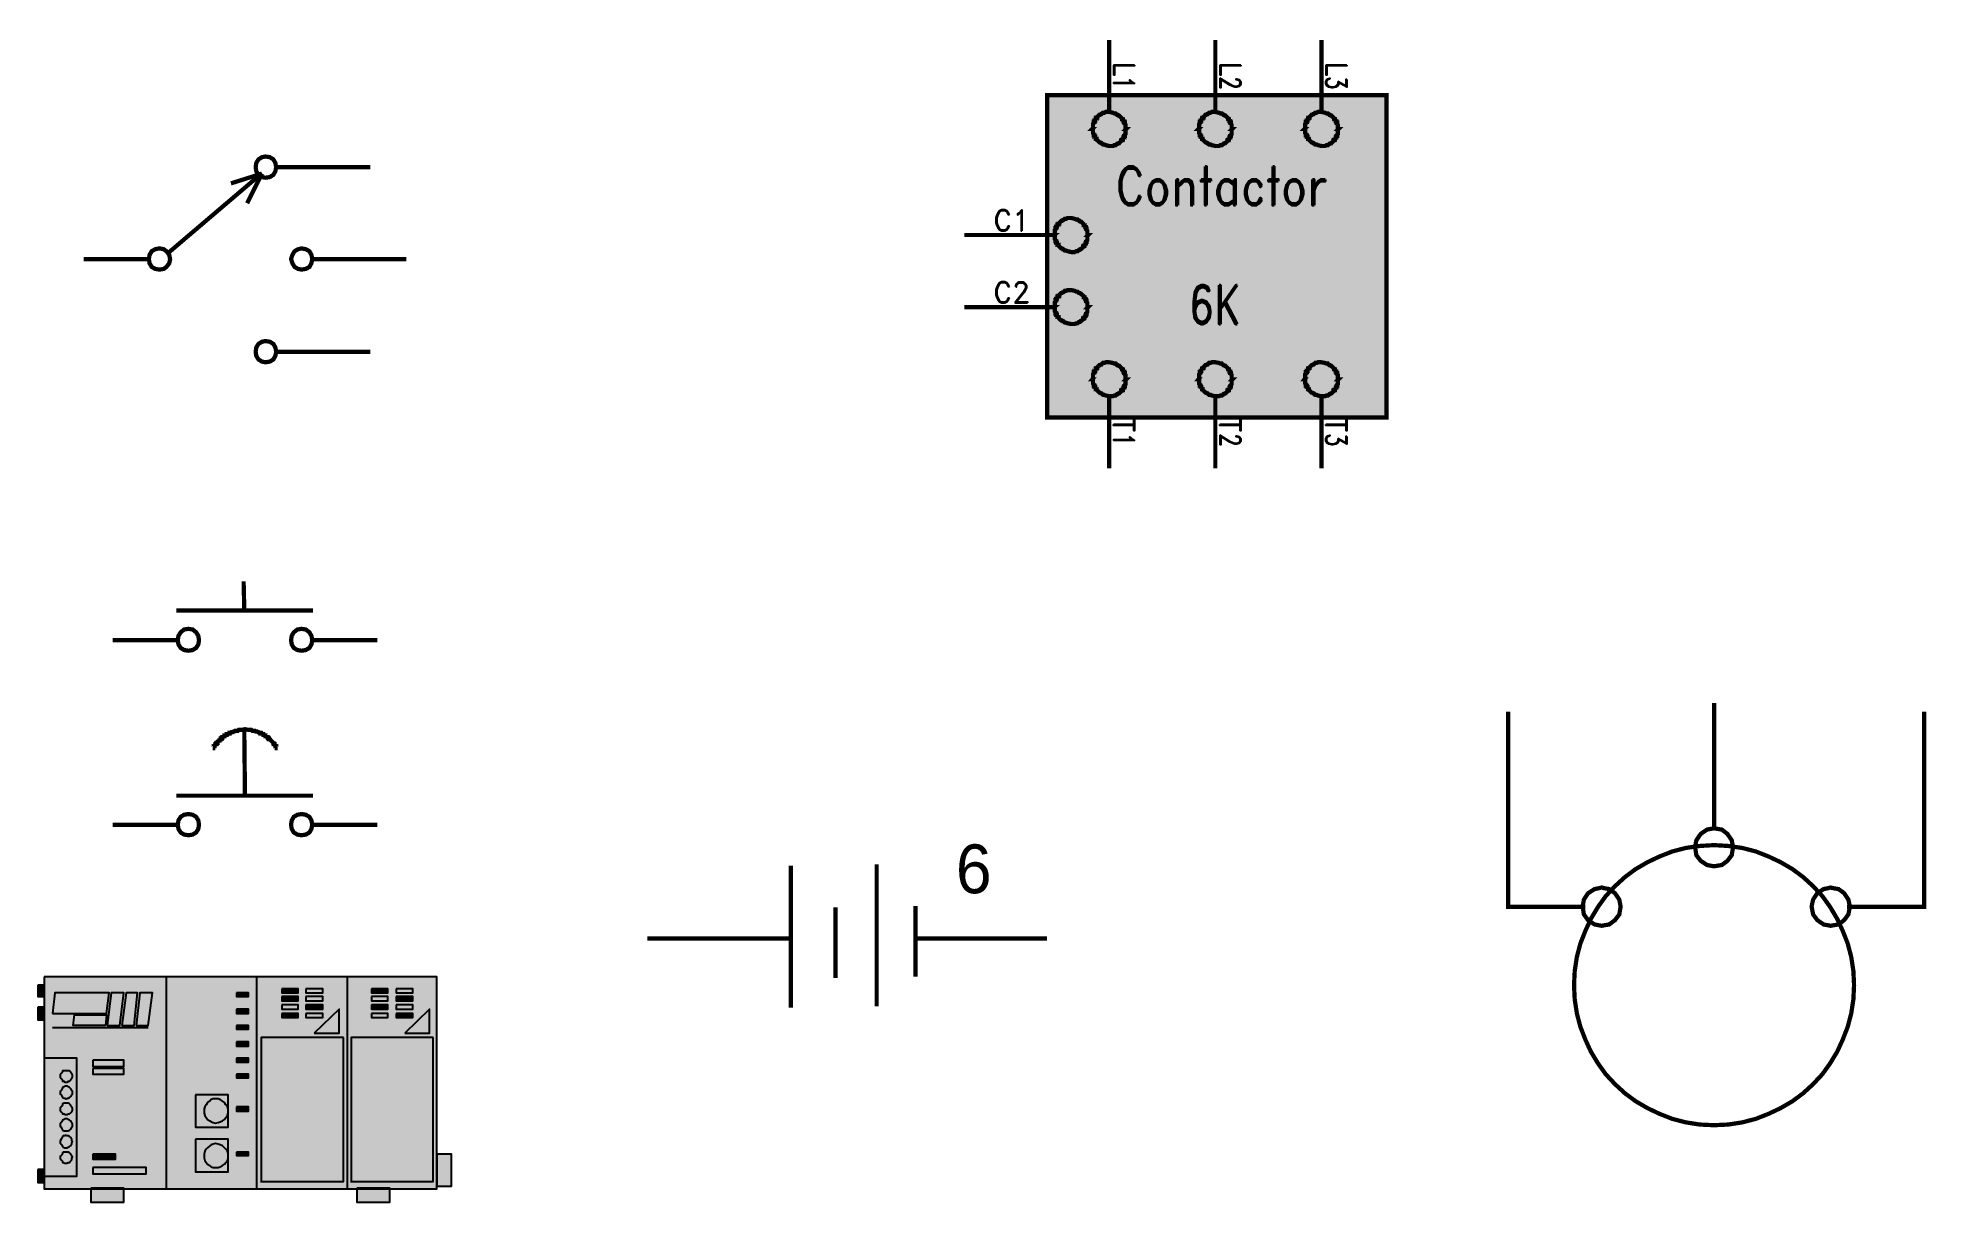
# Model space of a CAD drawing. Extents: x 0.2 to 11.5, y 0.2 to 7.2.
import ezdxf
from ezdxf.enums import TextEntityAlignment as Align

# ---------------------------------------------------------------- set-up
doc = ezdxf.new("R2010")
doc.units = 0
doc.header["$LTSCALE"] = 0.423333
doc.layers.add('FOREGROUND', color=7, linetype='CONTINUOUS')
doc.styles.add('SN0', font='ROMAND', dxfattribs={"width": 0.004233})
doc.styles.add('SN3', font='SYMATH', dxfattribs={"width": 0.004233})

msp = doc.modelspace()

# ---------------------------------------------------------------- texts
at = {"layer": 'FOREGROUND', "style": 'SN0'}
for s, p, p2 in [('L', (6.638, 7.078), (6.638, 6.994)), ('L', (7.273, 7.078), (7.273, 6.994)), ('L', (7.908, 7.078), (7.908, 6.994)), ('1', (6.638, 6.993), (6.638, 6.91)), ('2', (7.273, 6.993), (7.273, 6.91)), ('3', (7.908, 6.993), (7.908, 6.91)), ('T', (6.638, 4.949), (6.638, 4.857)), ('T', (7.273, 4.949), (7.273, 4.857)), ('T', (7.908, 4.949), (7.908, 4.857)), ('1', (6.638, 4.856), (6.638, 4.772)), ('2', (7.273, 4.856), (7.273, 4.772)), ('3', (7.908, 4.856), (7.908, 4.772))]:
    msp.add_text(s, height=0.126, rotation=269.7784, dxfattribs=at).set_placement(p, p2, align=Align.FIT)
at = {"layer": 'FOREGROUND'}
for s, height, style, p, p2 in [('Contactor', 0.2318, 'SN0', (6.651, 6.219), (7.912, 6.219)), ('C1', 0.1256, 'SN0', (5.918, 6.066), (6.138, 6.066)), ('C2', 0.1256, 'SN0', (5.918, 5.635), (6.138, 5.635)), ('6K', 0.2318, 'SN0', (7.087, 5.508), (7.4, 5.508)), ('6', 0.292, 'SN3', (5.694, 2.1), (5.908, 2.1))]:
    msp.add_text(s, height=height, dxfattribs=dict(at, style=style)).set_placement(p, p2, align=Align.FIT)

# ---------------------------------------------------------------- linework, layer by layer
at = {"layer": 'FOREGROUND', "color": 15, "linetype": 'CONTINUOUS'}
for p, q in [((0.969, 0.334), (0.969, 1.6)), ((1.511, 0.334), (1.511, 1.6)), ((2.053, 0.334), (2.053, 1.6)), ((0.859, 1.295), (0.288, 1.295))]:
    msp.add_line(p, q, dxfattribs=at)
at = {"layer": 'FOREGROUND', "linetype": 'CONTINUOUS', "const_width": 0.0254}
for points in [[(6.612, 7.209), (6.612, 6.778)], [(7.247, 7.209), (7.247, 6.778)], [(7.882, 7.209), (7.882, 6.778)], [(1.626, 6.447), (2.189, 6.447)], [(0.986, 5.939), (1.524, 6.397)], [(1.541, 6.409), (1.355, 6.35)], [(1.541, 6.409), (1.452, 6.231)], [(5.745, 6.041), (6.282, 6.041)], [(0.474, 5.897), (0.864, 5.897)], [(1.842, 5.897), (2.405, 5.897)], [(5.745, 5.609), (6.282, 5.609)], [(1.626, 5.342), (2.189, 5.342)], [(6.612, 5.076), (6.612, 4.644)], [(7.247, 5.076), (7.247, 4.644)], [(7.882, 5.076), (7.882, 4.644)], [(1.431, 3.967), (1.435, 3.802)], [(1.029, 3.793), (1.846, 3.793)], [(0.648, 3.615), (1.037, 3.615)], [(1.842, 3.615), (2.231, 3.615)], [(9, 3.188), (9, 2.019), (9.462, 2.019)], [(10.232, 3.239), (10.232, 2.477)], [(11.028, 2.019), (11.489, 2.019), (11.489, 3.188)], [(1.634, 2.968), (1.63, 2.968), (1.63, 2.972), (1.626, 2.976), (1.626, 2.98), (1.621, 2.98), (1.621, 2.985), (1.617, 2.989), (1.617, 2.993), (1.613, 2.993), (1.613, 2.997), (1.609, 2.997), (1.609, 3.001), (1.604, 3.006), (1.6, 3.01), (1.596, 3.014), (1.592, 3.018), (1.588, 3.023), (1.583, 3.023), (1.583, 3.027), (1.579, 3.027), (1.579, 3.031), (1.575, 3.031), (1.575, 3.035), (1.571, 3.035), (1.566, 3.04), (1.562, 3.04), (1.562, 3.044), (1.558, 3.044), (1.554, 3.048), (1.549, 3.048), (1.549, 3.052), (1.545, 3.052), (1.541, 3.056), (1.537, 3.056), (1.532, 3.056), (1.532, 3.061), (1.528, 3.061), (1.524, 3.061), (1.52, 3.065), (1.516, 3.065), (1.511, 3.069), (1.507, 3.069), (1.503, 3.069), (1.499, 3.073), (1.494, 3.073), (1.486, 3.073), (1.482, 3.073), (1.477, 3.078), (1.469, 3.078), (1.461, 3.078), (1.439, 3.082), (1.418, 3.078), (1.41, 3.078), (1.401, 3.078), (1.397, 3.073), (1.393, 3.073), (1.384, 3.073), (1.38, 3.073), (1.376, 3.069), (1.372, 3.069), (1.367, 3.065), (1.363, 3.065), (1.359, 3.065), (1.355, 3.061), (1.35, 3.061), (1.346, 3.061), (1.346, 3.056), (1.342, 3.056), (1.338, 3.052), (1.334, 3.052), (1.329, 3.052), (1.329, 3.048), (1.325, 3.048), (1.321, 3.044), (1.317, 3.044), (1.317, 3.04), (1.312, 3.04), (1.308, 3.035), (1.304, 3.035), (1.304, 3.031), (1.3, 3.031), (1.3, 3.027), (1.295, 3.027), (1.295, 3.023), (1.291, 3.023), (1.287, 3.018), (1.287, 3.014), (1.283, 3.014), (1.278, 3.01), (1.274, 3.006), (1.274, 3.001), (1.27, 3.001), (1.27, 2.997), (1.266, 2.997), (1.266, 2.993), (1.262, 2.993), (1.262, 2.989), (1.257, 2.985), (1.257, 2.98), (1.253, 2.98), (1.253, 2.976), (1.249, 2.972), (1.249, 2.968), (1.245, 2.968)], [(1.435, 3.073), (1.439, 2.692)], [(1.029, 2.684), (1.846, 2.684)], [(0.648, 2.51), (1.037, 2.51)], [(1.842, 2.51), (2.231, 2.51)], [(4.707, 2.265), (4.707, 1.414)], [(5.22, 2.273), (5.22, 1.422)], [(5.453, 2.024), (5.453, 1.6)], [(4.974, 2.015), (4.974, 1.592)], [(3.848, 1.829), (4.707, 1.829)], [(5.453, 1.829), (6.24, 1.829)]]:
    msp.add_lwpolyline(points, dxfattribs=at)
for points in [[(6.24, 6.879), (8.272, 6.879), (8.272, 4.949), (6.24, 4.949)], [(6.612, 6.778), (6.591, 6.778), (6.583, 6.773), (6.574, 6.773), (6.57, 6.769), (6.566, 6.765), (6.562, 6.765), (6.557, 6.761), (6.553, 6.761), (6.549, 6.756), (6.545, 6.752), (6.541, 6.748), (6.541, 6.744), (6.536, 6.744), (6.536, 6.739), (6.532, 6.739), (6.532, 6.735), (6.528, 6.731), (6.528, 6.727), (6.524, 6.727), (6.524, 6.723), (6.524, 6.718), (6.519, 6.718), (6.519, 6.714), (6.519, 6.71), (6.515, 6.706), (6.515, 6.701), (6.515, 6.697), (6.515, 6.693), (6.515, 6.689), (6.515, 6.684), (6.515, 6.68), (6.511, 6.676), (6.515, 6.676), (6.515, 6.672), (6.515, 6.668), (6.515, 6.663), (6.515, 6.659), (6.515, 6.655), (6.515, 6.651), (6.519, 6.646), (6.519, 6.642), (6.519, 6.638), (6.524, 6.638), (6.524, 6.634), (6.524, 6.629), (6.528, 6.629), (6.528, 6.625), (6.532, 6.621), (6.532, 6.617), (6.536, 6.617), (6.536, 6.612), (6.541, 6.608), (6.545, 6.604), (6.549, 6.6), (6.553, 6.596), (6.557, 6.596), (6.562, 6.591), (6.566, 6.591), (6.57, 6.587), (6.574, 6.583), (6.583, 6.583), (6.591, 6.579), (6.612, 6.574), (6.634, 6.574), (6.642, 6.579), (6.651, 6.579), (6.655, 6.583), (6.659, 6.587), (6.663, 6.587), (6.668, 6.591), (6.672, 6.591), (6.676, 6.596), (6.68, 6.6), (6.684, 6.604), (6.684, 6.608), (6.689, 6.608), (6.689, 6.612), (6.693, 6.612), (6.693, 6.617), (6.697, 6.621), (6.697, 6.625), (6.701, 6.625), (6.701, 6.629), (6.701, 6.634), (6.706, 6.634), (6.706, 6.638), (6.706, 6.642), (6.71, 6.646), (6.71, 6.651), (6.71, 6.655), (6.71, 6.659), (6.71, 6.663), (6.71, 6.668), (6.71, 6.672), (6.714, 6.676), (6.71, 6.676), (6.71, 6.68), (6.71, 6.684), (6.71, 6.689), (6.71, 6.693), (6.71, 6.697), (6.71, 6.701), (6.706, 6.706), (6.706, 6.71), (6.706, 6.714), (6.701, 6.714), (6.701, 6.718), (6.701, 6.723), (6.697, 6.723), (6.697, 6.727), (6.693, 6.731), (6.693, 6.735), (6.689, 6.735), (6.689, 6.739), (6.684, 6.744), (6.68, 6.748), (6.676, 6.752), (6.672, 6.756), (6.668, 6.756), (6.663, 6.761), (6.659, 6.761), (6.655, 6.765), (6.651, 6.769), (6.642, 6.769), (6.634, 6.773)], [(7.247, 6.778), (7.226, 6.778), (7.218, 6.773), (7.209, 6.773), (7.205, 6.769), (7.201, 6.765), (7.197, 6.765), (7.192, 6.761), (7.188, 6.761), (7.184, 6.756), (7.18, 6.752), (7.176, 6.748), (7.176, 6.744), (7.171, 6.744), (7.171, 6.739), (7.167, 6.739), (7.167, 6.735), (7.163, 6.731), (7.163, 6.727), (7.159, 6.727), (7.159, 6.723), (7.159, 6.718), (7.154, 6.718), (7.154, 6.714), (7.154, 6.71), (7.15, 6.706), (7.15, 6.701), (7.15, 6.697), (7.15, 6.693), (7.15, 6.689), (7.15, 6.684), (7.15, 6.68), (7.146, 6.676), (7.15, 6.676), (7.15, 6.672), (7.15, 6.668), (7.15, 6.663), (7.15, 6.659), (7.15, 6.655), (7.15, 6.651), (7.154, 6.646), (7.154, 6.642), (7.154, 6.638), (7.159, 6.638), (7.159, 6.634), (7.159, 6.629), (7.163, 6.629), (7.163, 6.625), (7.167, 6.621), (7.167, 6.617), (7.171, 6.617), (7.171, 6.612), (7.176, 6.608), (7.18, 6.604), (7.184, 6.6), (7.188, 6.596), (7.192, 6.596), (7.197, 6.591), (7.201, 6.591), (7.205, 6.587), (7.209, 6.583), (7.218, 6.583), (7.226, 6.579), (7.247, 6.574), (7.269, 6.574), (7.277, 6.579), (7.286, 6.579), (7.29, 6.583), (7.294, 6.587), (7.298, 6.587), (7.303, 6.591), (7.307, 6.591), (7.311, 6.596), (7.315, 6.6), (7.319, 6.604), (7.319, 6.608), (7.324, 6.608), (7.324, 6.612), (7.328, 6.612), (7.328, 6.617), (7.332, 6.621), (7.332, 6.625), (7.336, 6.625), (7.336, 6.629), (7.336, 6.634), (7.341, 6.634), (7.341, 6.638), (7.341, 6.642), (7.345, 6.646), (7.345, 6.651), (7.345, 6.655), (7.345, 6.659), (7.345, 6.663), (7.345, 6.668), (7.345, 6.672), (7.349, 6.676), (7.345, 6.676), (7.345, 6.68), (7.345, 6.684), (7.345, 6.689), (7.345, 6.693), (7.345, 6.697), (7.345, 6.701), (7.341, 6.706), (7.341, 6.71), (7.341, 6.714), (7.336, 6.714), (7.336, 6.718), (7.336, 6.723), (7.332, 6.723), (7.332, 6.727), (7.328, 6.731), (7.328, 6.735), (7.324, 6.735), (7.324, 6.739), (7.319, 6.744), (7.315, 6.748), (7.311, 6.752), (7.307, 6.756), (7.303, 6.756), (7.298, 6.761), (7.294, 6.761), (7.29, 6.765), (7.286, 6.769), (7.277, 6.769), (7.269, 6.773)], [(7.882, 6.778), (7.861, 6.778), (7.853, 6.773), (7.844, 6.773), (7.84, 6.769), (7.836, 6.765), (7.832, 6.765), (7.827, 6.761), (7.823, 6.761), (7.819, 6.756), (7.815, 6.752), (7.811, 6.748), (7.811, 6.744), (7.806, 6.744), (7.806, 6.739), (7.802, 6.739), (7.802, 6.735), (7.798, 6.731), (7.798, 6.727), (7.794, 6.727), (7.794, 6.723), (7.794, 6.718), (7.789, 6.718), (7.789, 6.714), (7.789, 6.71), (7.785, 6.706), (7.785, 6.701), (7.785, 6.697), (7.785, 6.693), (7.785, 6.689), (7.785, 6.684), (7.785, 6.68), (7.781, 6.676), (7.785, 6.676), (7.785, 6.672), (7.785, 6.668), (7.785, 6.663), (7.785, 6.659), (7.785, 6.655), (7.785, 6.651), (7.789, 6.646), (7.789, 6.642), (7.789, 6.638), (7.794, 6.638), (7.794, 6.634), (7.794, 6.629), (7.798, 6.629), (7.798, 6.625), (7.802, 6.621), (7.802, 6.617), (7.806, 6.617), (7.806, 6.612), (7.811, 6.608), (7.815, 6.604), (7.819, 6.6), (7.823, 6.596), (7.827, 6.596), (7.832, 6.591), (7.836, 6.591), (7.84, 6.587), (7.844, 6.583), (7.853, 6.583), (7.861, 6.579), (7.882, 6.574), (7.904, 6.574), (7.912, 6.579), (7.921, 6.579), (7.925, 6.583), (7.929, 6.587), (7.933, 6.587), (7.938, 6.591), (7.942, 6.591), (7.946, 6.596), (7.95, 6.6), (7.954, 6.604), (7.954, 6.608), (7.959, 6.608), (7.959, 6.612), (7.963, 6.612), (7.963, 6.617), (7.967, 6.621), (7.967, 6.625), (7.971, 6.625), (7.971, 6.629), (7.971, 6.634), (7.976, 6.634), (7.976, 6.638), (7.976, 6.642), (7.98, 6.646), (7.98, 6.651), (7.98, 6.655), (7.98, 6.659), (7.98, 6.663), (7.98, 6.668), (7.98, 6.672), (7.984, 6.676), (7.98, 6.676), (7.98, 6.68), (7.98, 6.684), (7.98, 6.689), (7.98, 6.693), (7.98, 6.697), (7.98, 6.701), (7.976, 6.706), (7.976, 6.71), (7.976, 6.714), (7.971, 6.714), (7.971, 6.718), (7.971, 6.723), (7.967, 6.723), (7.967, 6.727), (7.963, 6.731), (7.963, 6.735), (7.959, 6.735), (7.959, 6.739), (7.954, 6.744), (7.95, 6.748), (7.946, 6.752), (7.942, 6.756), (7.938, 6.756), (7.933, 6.761), (7.929, 6.761), (7.925, 6.765), (7.921, 6.769), (7.912, 6.769), (7.904, 6.773)], [(1.626, 6.447), (1.621, 6.422), (1.609, 6.401), (1.588, 6.388), (1.562, 6.384), (1.541, 6.388), (1.52, 6.401), (1.507, 6.422), (1.503, 6.447), (1.507, 6.473), (1.52, 6.494), (1.541, 6.507), (1.562, 6.511), (1.588, 6.507), (1.609, 6.494), (1.621, 6.473)], [(6.384, 6.143), (6.363, 6.143), (6.354, 6.138), (6.346, 6.138), (6.342, 6.134), (6.337, 6.13), (6.333, 6.13), (6.329, 6.126), (6.325, 6.126), (6.32, 6.121), (6.316, 6.117), (6.312, 6.113), (6.312, 6.109), (6.308, 6.109), (6.308, 6.104), (6.303, 6.104), (6.303, 6.1), (6.299, 6.096), (6.299, 6.092), (6.295, 6.092), (6.295, 6.088), (6.295, 6.083), (6.291, 6.083), (6.291, 6.079), (6.291, 6.075), (6.287, 6.071), (6.287, 6.066), (6.287, 6.062), (6.287, 6.058), (6.287, 6.054), (6.287, 6.049), (6.287, 6.045), (6.282, 6.041), (6.287, 6.041), (6.287, 6.037), (6.287, 6.033), (6.287, 6.028), (6.287, 6.024), (6.287, 6.02), (6.287, 6.016), (6.291, 6.011), (6.291, 6.007), (6.291, 6.003), (6.295, 6.003), (6.295, 5.999), (6.295, 5.994), (6.299, 5.994), (6.299, 5.99), (6.303, 5.986), (6.303, 5.982), (6.308, 5.982), (6.308, 5.977), (6.312, 5.973), (6.316, 5.969), (6.32, 5.965), (6.325, 5.961), (6.329, 5.961), (6.333, 5.956), (6.337, 5.956), (6.342, 5.952), (6.346, 5.948), (6.354, 5.948), (6.363, 5.944), (6.384, 5.939), (6.405, 5.939), (6.414, 5.944), (6.422, 5.944), (6.426, 5.948), (6.43, 5.952), (6.435, 5.952), (6.439, 5.956), (6.443, 5.956), (6.447, 5.961), (6.452, 5.965), (6.456, 5.969), (6.456, 5.973), (6.46, 5.973), (6.46, 5.977), (6.464, 5.977), (6.464, 5.982), (6.469, 5.986), (6.469, 5.99), (6.473, 5.99), (6.473, 5.994), (6.473, 5.999), (6.477, 5.999), (6.477, 6.003), (6.477, 6.007), (6.481, 6.011), (6.481, 6.016), (6.481, 6.02), (6.481, 6.024), (6.481, 6.028), (6.481, 6.033), (6.481, 6.037), (6.485, 6.041), (6.481, 6.041), (6.481, 6.045), (6.481, 6.049), (6.481, 6.054), (6.481, 6.058), (6.481, 6.062), (6.481, 6.066), (6.477, 6.071), (6.477, 6.075), (6.477, 6.079), (6.473, 6.079), (6.473, 6.083), (6.473, 6.088), (6.469, 6.088), (6.469, 6.092), (6.464, 6.096), (6.464, 6.1), (6.46, 6.1), (6.46, 6.104), (6.456, 6.109), (6.452, 6.113), (6.447, 6.117), (6.443, 6.121), (6.439, 6.121), (6.435, 6.126), (6.43, 6.126), (6.426, 6.13), (6.422, 6.134), (6.414, 6.134), (6.405, 6.138)], [(0.991, 5.897), (0.986, 5.872), (0.969, 5.85), (0.953, 5.838), (0.927, 5.834), (0.902, 5.838), (0.881, 5.85), (0.868, 5.872), (0.864, 5.897), (0.868, 5.922), (0.881, 5.944), (0.902, 5.956), (0.927, 5.961), (0.953, 5.956), (0.969, 5.944), (0.986, 5.922)], [(1.842, 5.897), (1.837, 5.872), (1.825, 5.85), (1.803, 5.838), (1.778, 5.834), (1.757, 5.838), (1.736, 5.85), (1.723, 5.872), (1.715, 5.897), (1.723, 5.922), (1.736, 5.944), (1.757, 5.956), (1.778, 5.961), (1.803, 5.956), (1.825, 5.944), (1.837, 5.922)], [(6.384, 5.711), (6.363, 5.711), (6.354, 5.707), (6.346, 5.707), (6.342, 5.702), (6.337, 5.698), (6.333, 5.698), (6.329, 5.694), (6.325, 5.694), (6.32, 5.69), (6.316, 5.685), (6.312, 5.681), (6.312, 5.677), (6.308, 5.677), (6.308, 5.673), (6.303, 5.673), (6.303, 5.668), (6.299, 5.664), (6.299, 5.66), (6.295, 5.66), (6.295, 5.656), (6.295, 5.652), (6.291, 5.652), (6.291, 5.647), (6.291, 5.643), (6.287, 5.639), (6.287, 5.635), (6.287, 5.63), (6.287, 5.626), (6.287, 5.622), (6.287, 5.618), (6.287, 5.613), (6.282, 5.609), (6.287, 5.609), (6.287, 5.605), (6.287, 5.601), (6.287, 5.596), (6.287, 5.592), (6.287, 5.588), (6.287, 5.584), (6.291, 5.58), (6.291, 5.575), (6.291, 5.571), (6.295, 5.571), (6.295, 5.567), (6.295, 5.563), (6.299, 5.563), (6.299, 5.558), (6.303, 5.554), (6.303, 5.55), (6.308, 5.55), (6.308, 5.546), (6.312, 5.541), (6.316, 5.537), (6.32, 5.533), (6.325, 5.529), (6.329, 5.529), (6.333, 5.525), (6.337, 5.525), (6.342, 5.52), (6.346, 5.516), (6.354, 5.516), (6.363, 5.512), (6.384, 5.508), (6.405, 5.508), (6.414, 5.512), (6.422, 5.512), (6.426, 5.516), (6.43, 5.52), (6.435, 5.52), (6.439, 5.525), (6.443, 5.525), (6.447, 5.529), (6.452, 5.533), (6.456, 5.537), (6.456, 5.541), (6.46, 5.541), (6.46, 5.546), (6.464, 5.546), (6.464, 5.55), (6.469, 5.554), (6.469, 5.558), (6.473, 5.558), (6.473, 5.563), (6.473, 5.567), (6.477, 5.567), (6.477, 5.571), (6.477, 5.575), (6.481, 5.58), (6.481, 5.584), (6.481, 5.588), (6.481, 5.592), (6.481, 5.596), (6.481, 5.601), (6.481, 5.605), (6.485, 5.609), (6.481, 5.609), (6.481, 5.613), (6.481, 5.618), (6.481, 5.622), (6.481, 5.626), (6.481, 5.63), (6.481, 5.635), (6.477, 5.639), (6.477, 5.643), (6.477, 5.647), (6.473, 5.647), (6.473, 5.652), (6.473, 5.656), (6.469, 5.656), (6.469, 5.66), (6.464, 5.664), (6.464, 5.668), (6.46, 5.668), (6.46, 5.673), (6.456, 5.677), (6.452, 5.681), (6.447, 5.685), (6.443, 5.69), (6.439, 5.69), (6.435, 5.694), (6.43, 5.694), (6.426, 5.698), (6.422, 5.702), (6.414, 5.702), (6.405, 5.707)], [(1.626, 5.342), (1.621, 5.317), (1.609, 5.296), (1.588, 5.283), (1.562, 5.279), (1.541, 5.283), (1.52, 5.296), (1.507, 5.317), (1.503, 5.342), (1.507, 5.368), (1.52, 5.389), (1.541, 5.402), (1.562, 5.406), (1.588, 5.402), (1.609, 5.389), (1.621, 5.368)], [(6.612, 5.279), (6.591, 5.279), (6.583, 5.275), (6.574, 5.275), (6.57, 5.271), (6.566, 5.266), (6.562, 5.266), (6.557, 5.262), (6.553, 5.262), (6.549, 5.258), (6.545, 5.254), (6.541, 5.249), (6.541, 5.245), (6.536, 5.245), (6.536, 5.241), (6.532, 5.241), (6.532, 5.237), (6.528, 5.232), (6.528, 5.228), (6.524, 5.228), (6.524, 5.224), (6.524, 5.22), (6.519, 5.22), (6.519, 5.215), (6.519, 5.211), (6.515, 5.207), (6.515, 5.203), (6.515, 5.199), (6.515, 5.194), (6.515, 5.19), (6.515, 5.186), (6.515, 5.182), (6.511, 5.177), (6.515, 5.177), (6.515, 5.173), (6.515, 5.169), (6.515, 5.165), (6.515, 5.16), (6.515, 5.156), (6.515, 5.152), (6.519, 5.148), (6.519, 5.144), (6.519, 5.139), (6.524, 5.139), (6.524, 5.135), (6.524, 5.131), (6.528, 5.131), (6.528, 5.127), (6.532, 5.122), (6.532, 5.118), (6.536, 5.118), (6.536, 5.114), (6.541, 5.11), (6.545, 5.105), (6.549, 5.101), (6.553, 5.097), (6.557, 5.097), (6.562, 5.093), (6.566, 5.093), (6.57, 5.088), (6.574, 5.084), (6.583, 5.084), (6.591, 5.08), (6.612, 5.076), (6.634, 5.076), (6.642, 5.08), (6.651, 5.08), (6.655, 5.084), (6.659, 5.088), (6.663, 5.088), (6.668, 5.093), (6.672, 5.093), (6.676, 5.097), (6.68, 5.101), (6.684, 5.105), (6.684, 5.11), (6.689, 5.11), (6.689, 5.114), (6.693, 5.114), (6.693, 5.118), (6.697, 5.122), (6.697, 5.127), (6.701, 5.127), (6.701, 5.131), (6.701, 5.135), (6.706, 5.135), (6.706, 5.139), (6.706, 5.144), (6.71, 5.148), (6.71, 5.152), (6.71, 5.156), (6.71, 5.16), (6.71, 5.165), (6.71, 5.169), (6.71, 5.173), (6.714, 5.177), (6.71, 5.177), (6.71, 5.182), (6.71, 5.186), (6.71, 5.19), (6.71, 5.194), (6.71, 5.199), (6.71, 5.203), (6.706, 5.207), (6.706, 5.211), (6.706, 5.215), (6.701, 5.215), (6.701, 5.22), (6.701, 5.224), (6.697, 5.224), (6.697, 5.228), (6.693, 5.232), (6.693, 5.237), (6.689, 5.237), (6.689, 5.241), (6.684, 5.245), (6.68, 5.249), (6.676, 5.254), (6.672, 5.258), (6.668, 5.258), (6.663, 5.262), (6.659, 5.262), (6.655, 5.266), (6.651, 5.271), (6.642, 5.271), (6.634, 5.275)], [(7.247, 5.279), (7.226, 5.279), (7.218, 5.275), (7.209, 5.275), (7.205, 5.271), (7.201, 5.266), (7.197, 5.266), (7.192, 5.262), (7.188, 5.262), (7.184, 5.258), (7.18, 5.254), (7.176, 5.249), (7.176, 5.245), (7.171, 5.245), (7.171, 5.241), (7.167, 5.241), (7.167, 5.237), (7.163, 5.232), (7.163, 5.228), (7.159, 5.228), (7.159, 5.224), (7.159, 5.22), (7.154, 5.22), (7.154, 5.215), (7.154, 5.211), (7.15, 5.207), (7.15, 5.203), (7.15, 5.199), (7.15, 5.194), (7.15, 5.19), (7.15, 5.186), (7.15, 5.182), (7.146, 5.177), (7.15, 5.177), (7.15, 5.173), (7.15, 5.169), (7.15, 5.165), (7.15, 5.16), (7.15, 5.156), (7.15, 5.152), (7.154, 5.148), (7.154, 5.144), (7.154, 5.139), (7.159, 5.139), (7.159, 5.135), (7.159, 5.131), (7.163, 5.131), (7.163, 5.127), (7.167, 5.122), (7.167, 5.118), (7.171, 5.118), (7.171, 5.114), (7.176, 5.11), (7.18, 5.105), (7.184, 5.101), (7.188, 5.097), (7.192, 5.097), (7.197, 5.093), (7.201, 5.093), (7.205, 5.088), (7.209, 5.084), (7.218, 5.084), (7.226, 5.08), (7.247, 5.076), (7.269, 5.076), (7.277, 5.08), (7.286, 5.08), (7.29, 5.084), (7.294, 5.088), (7.298, 5.088), (7.303, 5.093), (7.307, 5.093), (7.311, 5.097), (7.315, 5.101), (7.319, 5.105), (7.319, 5.11), (7.324, 5.11), (7.324, 5.114), (7.328, 5.114), (7.328, 5.118), (7.332, 5.122), (7.332, 5.127), (7.336, 5.127), (7.336, 5.131), (7.336, 5.135), (7.341, 5.135), (7.341, 5.139), (7.341, 5.144), (7.345, 5.148), (7.345, 5.152), (7.345, 5.156), (7.345, 5.16), (7.345, 5.165), (7.345, 5.169), (7.345, 5.173), (7.349, 5.177), (7.345, 5.177), (7.345, 5.182), (7.345, 5.186), (7.345, 5.19), (7.345, 5.194), (7.345, 5.199), (7.345, 5.203), (7.341, 5.207), (7.341, 5.211), (7.341, 5.215), (7.336, 5.215), (7.336, 5.22), (7.336, 5.224), (7.332, 5.224), (7.332, 5.228), (7.328, 5.232), (7.328, 5.237), (7.324, 5.237), (7.324, 5.241), (7.319, 5.245), (7.315, 5.249), (7.311, 5.254), (7.307, 5.258), (7.303, 5.258), (7.298, 5.262), (7.294, 5.262), (7.29, 5.266), (7.286, 5.271), (7.277, 5.271), (7.269, 5.275)], [(7.882, 5.279), (7.861, 5.279), (7.853, 5.275), (7.844, 5.275), (7.84, 5.271), (7.836, 5.266), (7.832, 5.266), (7.827, 5.262), (7.823, 5.262), (7.819, 5.258), (7.815, 5.254), (7.811, 5.249), (7.811, 5.245), (7.806, 5.245), (7.806, 5.241), (7.802, 5.241), (7.802, 5.237), (7.798, 5.232), (7.798, 5.228), (7.794, 5.228), (7.794, 5.224), (7.794, 5.22), (7.789, 5.22), (7.789, 5.215), (7.789, 5.211), (7.785, 5.207), (7.785, 5.203), (7.785, 5.199), (7.785, 5.194), (7.785, 5.19), (7.785, 5.186), (7.785, 5.182), (7.781, 5.177), (7.785, 5.177), (7.785, 5.173), (7.785, 5.169), (7.785, 5.165), (7.785, 5.16), (7.785, 5.156), (7.785, 5.152), (7.789, 5.148), (7.789, 5.144), (7.789, 5.139), (7.794, 5.139), (7.794, 5.135), (7.794, 5.131), (7.798, 5.131), (7.798, 5.127), (7.802, 5.122), (7.802, 5.118), (7.806, 5.118), (7.806, 5.114), (7.811, 5.11), (7.815, 5.105), (7.819, 5.101), (7.823, 5.097), (7.827, 5.097), (7.832, 5.093), (7.836, 5.093), (7.84, 5.088), (7.844, 5.084), (7.853, 5.084), (7.861, 5.08), (7.882, 5.076), (7.904, 5.076), (7.912, 5.08), (7.921, 5.08), (7.925, 5.084), (7.929, 5.088), (7.933, 5.088), (7.938, 5.093), (7.942, 5.093), (7.946, 5.097), (7.95, 5.101), (7.954, 5.105), (7.954, 5.11), (7.959, 5.11), (7.959, 5.114), (7.963, 5.114), (7.963, 5.118), (7.967, 5.122), (7.967, 5.127), (7.971, 5.127), (7.971, 5.131), (7.971, 5.135), (7.976, 5.135), (7.976, 5.139), (7.976, 5.144), (7.98, 5.148), (7.98, 5.152), (7.98, 5.156), (7.98, 5.16), (7.98, 5.165), (7.98, 5.169), (7.98, 5.173), (7.984, 5.177), (7.98, 5.177), (7.98, 5.182), (7.98, 5.186), (7.98, 5.19), (7.98, 5.194), (7.98, 5.199), (7.98, 5.203), (7.976, 5.207), (7.976, 5.211), (7.976, 5.215), (7.971, 5.215), (7.971, 5.22), (7.971, 5.224), (7.967, 5.224), (7.967, 5.228), (7.963, 5.232), (7.963, 5.237), (7.959, 5.237), (7.959, 5.241), (7.954, 5.245), (7.95, 5.249), (7.946, 5.254), (7.942, 5.258), (7.938, 5.258), (7.933, 5.262), (7.929, 5.262), (7.925, 5.266), (7.921, 5.271), (7.912, 5.271), (7.904, 5.275)], [(1.164, 3.615), (1.16, 3.59), (1.147, 3.569), (1.126, 3.556), (1.101, 3.552), (1.075, 3.556), (1.054, 3.569), (1.041, 3.59), (1.037, 3.615), (1.041, 3.641), (1.054, 3.662), (1.075, 3.679), (1.101, 3.683), (1.126, 3.679), (1.147, 3.662), (1.16, 3.641)], [(1.842, 3.615), (1.837, 3.59), (1.825, 3.569), (1.803, 3.556), (1.778, 3.552), (1.753, 3.556), (1.731, 3.569), (1.719, 3.59), (1.715, 3.615), (1.719, 3.641), (1.731, 3.662), (1.753, 3.679), (1.778, 3.683), (1.803, 3.679), (1.825, 3.662), (1.837, 3.641)], [(1.164, 2.51), (1.16, 2.485), (1.147, 2.464), (1.126, 2.451), (1.101, 2.447), (1.075, 2.451), (1.054, 2.464), (1.041, 2.485), (1.037, 2.51), (1.041, 2.536), (1.054, 2.557), (1.075, 2.57), (1.101, 2.574), (1.126, 2.57), (1.147, 2.557), (1.16, 2.536)], [(1.842, 2.51), (1.837, 2.485), (1.825, 2.464), (1.803, 2.451), (1.778, 2.447), (1.753, 2.451), (1.731, 2.464), (1.719, 2.485), (1.715, 2.51), (1.719, 2.536), (1.731, 2.557), (1.753, 2.57), (1.778, 2.574), (1.803, 2.57), (1.825, 2.557), (1.837, 2.536)], [(10.346, 2.375), (10.342, 2.354), (10.338, 2.328), (10.312, 2.294), (10.279, 2.269), (10.253, 2.265), (10.232, 2.261), (10.211, 2.265), (10.19, 2.269), (10.152, 2.294), (10.126, 2.328), (10.122, 2.354), (10.118, 2.375), (10.122, 2.396), (10.126, 2.417), (10.152, 2.455), (10.19, 2.481), (10.211, 2.485), (10.232, 2.489), (10.253, 2.485), (10.279, 2.481), (10.312, 2.455), (10.338, 2.417), (10.342, 2.396)], [(11.07, 1.549), (11.066, 1.465), (11.053, 1.38), (11.032, 1.3), (11.002, 1.223), (10.969, 1.151), (10.926, 1.08), (10.88, 1.016), (10.825, 0.957), (10.765, 0.902), (10.702, 0.855), (10.63, 0.813), (10.558, 0.779), (10.482, 0.749), (10.401, 0.728), (10.317, 0.715), (10.232, 0.711), (10.147, 0.715), (10.063, 0.728), (9.982, 0.749), (9.906, 0.779), (9.834, 0.813), (9.762, 0.855), (9.699, 0.902), (9.639, 0.957), (9.584, 1.016), (9.538, 1.08), (9.495, 1.151), (9.462, 1.223), (9.432, 1.3), (9.411, 1.38), (9.398, 1.465), (9.394, 1.549), (9.398, 1.634), (9.411, 1.719), (9.432, 1.799), (9.462, 1.875), (9.495, 1.947), (9.538, 2.019), (9.584, 2.083), (9.639, 2.142), (9.699, 2.197), (9.762, 2.244), (9.834, 2.286), (9.906, 2.32), (9.982, 2.35), (10.063, 2.371), (10.147, 2.383), (10.232, 2.388), (10.317, 2.383), (10.401, 2.371), (10.482, 2.35), (10.558, 2.32), (10.63, 2.286), (10.702, 2.244), (10.765, 2.197), (10.825, 2.142), (10.88, 2.083), (10.926, 2.019), (10.969, 1.947), (11.002, 1.875), (11.032, 1.799), (11.053, 1.719), (11.066, 1.634)], [(9.673, 2.019), (9.669, 1.998), (9.665, 1.973), (9.639, 1.939), (9.605, 1.913), (9.58, 1.909), (9.559, 1.905), (9.538, 1.909), (9.517, 1.913), (9.478, 1.939), (9.453, 1.973), (9.449, 1.998), (9.445, 2.019), (9.449, 2.04), (9.453, 2.062), (9.478, 2.1), (9.517, 2.125), (9.538, 2.129), (9.559, 2.134), (9.58, 2.129), (9.605, 2.125), (9.639, 2.1), (9.665, 2.062), (9.669, 2.04)], [(11.045, 2.019), (11.041, 1.998), (11.036, 1.973), (11.011, 1.939), (10.977, 1.913), (10.952, 1.909), (10.93, 1.905), (10.909, 1.909), (10.888, 1.913), (10.85, 1.939), (10.825, 1.973), (10.82, 1.998), (10.816, 2.019), (10.82, 2.04), (10.825, 2.062), (10.85, 2.1), (10.888, 2.125), (10.909, 2.129), (10.93, 2.134), (10.952, 2.129), (10.977, 2.125), (11.011, 2.1), (11.036, 2.062), (11.041, 2.04)]]:
    msp.add_lwpolyline(points, close=True, dxfattribs=at)
at = {"layer": 'FOREGROUND', "color": 7, "linetype": 'CONTINUOUS'}
for points in [[(6.24, 6.879), (6.24, 4.949), (8.272, 4.949), (8.272, 6.879)], [(6.612, 6.778), (6.591, 6.778), (6.583, 6.773), (6.574, 6.773), (6.57, 6.769), (6.566, 6.765), (6.562, 6.765), (6.557, 6.761), (6.553, 6.761), (6.549, 6.756), (6.545, 6.752), (6.541, 6.748), (6.541, 6.744), (6.536, 6.744), (6.536, 6.739), (6.532, 6.739), (6.532, 6.735), (6.528, 6.731), (6.528, 6.727), (6.524, 6.727), (6.524, 6.723), (6.524, 6.718), (6.519, 6.718), (6.519, 6.714), (6.519, 6.71), (6.515, 6.706), (6.515, 6.701), (6.515, 6.697), (6.515, 6.693), (6.515, 6.689), (6.515, 6.684), (6.515, 6.68), (6.511, 6.676), (6.515, 6.676), (6.515, 6.672), (6.515, 6.668), (6.515, 6.663), (6.515, 6.659), (6.515, 6.655), (6.515, 6.651), (6.519, 6.646), (6.519, 6.642), (6.519, 6.638), (6.524, 6.638), (6.524, 6.634), (6.524, 6.629), (6.528, 6.629), (6.528, 6.625), (6.532, 6.621), (6.532, 6.617), (6.536, 6.617), (6.536, 6.612), (6.541, 6.608), (6.545, 6.604), (6.549, 6.6), (6.553, 6.596), (6.557, 6.596), (6.562, 6.591), (6.566, 6.591), (6.57, 6.587), (6.574, 6.583), (6.583, 6.583), (6.591, 6.579), (6.612, 6.574), (6.634, 6.574), (6.642, 6.579), (6.651, 6.579), (6.655, 6.583), (6.659, 6.587), (6.663, 6.587), (6.668, 6.591), (6.672, 6.591), (6.676, 6.596), (6.68, 6.6), (6.684, 6.604), (6.684, 6.608), (6.689, 6.608), (6.689, 6.612), (6.693, 6.612), (6.693, 6.617), (6.697, 6.621), (6.697, 6.625), (6.701, 6.625), (6.701, 6.629), (6.701, 6.634), (6.706, 6.634), (6.706, 6.638), (6.706, 6.642), (6.71, 6.646), (6.71, 6.651), (6.71, 6.655), (6.71, 6.659), (6.71, 6.663), (6.71, 6.668), (6.71, 6.672), (6.714, 6.676), (6.71, 6.676), (6.71, 6.68), (6.71, 6.684), (6.71, 6.689), (6.71, 6.693), (6.71, 6.697), (6.71, 6.701), (6.706, 6.706), (6.706, 6.71), (6.706, 6.714), (6.701, 6.714), (6.701, 6.718), (6.701, 6.723), (6.697, 6.723), (6.697, 6.727), (6.693, 6.731), (6.693, 6.735), (6.689, 6.735), (6.689, 6.739), (6.684, 6.744), (6.68, 6.748), (6.676, 6.752), (6.672, 6.756), (6.668, 6.756), (6.663, 6.761), (6.659, 6.761), (6.655, 6.765), (6.651, 6.769), (6.642, 6.769), (6.634, 6.773)], [(7.247, 6.778), (7.226, 6.778), (7.218, 6.773), (7.209, 6.773), (7.205, 6.769), (7.201, 6.765), (7.197, 6.765), (7.192, 6.761), (7.188, 6.761), (7.184, 6.756), (7.18, 6.752), (7.176, 6.748), (7.176, 6.744), (7.171, 6.744), (7.171, 6.739), (7.167, 6.739), (7.167, 6.735), (7.163, 6.731), (7.163, 6.727), (7.159, 6.727), (7.159, 6.723), (7.159, 6.718), (7.154, 6.718), (7.154, 6.714), (7.154, 6.71), (7.15, 6.706), (7.15, 6.701), (7.15, 6.697), (7.15, 6.693), (7.15, 6.689), (7.15, 6.684), (7.15, 6.68), (7.146, 6.676), (7.15, 6.676), (7.15, 6.672), (7.15, 6.668), (7.15, 6.663), (7.15, 6.659), (7.15, 6.655), (7.15, 6.651), (7.154, 6.646), (7.154, 6.642), (7.154, 6.638), (7.159, 6.638), (7.159, 6.634), (7.159, 6.629), (7.163, 6.629), (7.163, 6.625), (7.167, 6.621), (7.167, 6.617), (7.171, 6.617), (7.171, 6.612), (7.176, 6.608), (7.18, 6.604), (7.184, 6.6), (7.188, 6.596), (7.192, 6.596), (7.197, 6.591), (7.201, 6.591), (7.205, 6.587), (7.209, 6.583), (7.218, 6.583), (7.226, 6.579), (7.247, 6.574), (7.269, 6.574), (7.277, 6.579), (7.286, 6.579), (7.29, 6.583), (7.294, 6.587), (7.298, 6.587), (7.303, 6.591), (7.307, 6.591), (7.311, 6.596), (7.315, 6.6), (7.319, 6.604), (7.319, 6.608), (7.324, 6.608), (7.324, 6.612), (7.328, 6.612), (7.328, 6.617), (7.332, 6.621), (7.332, 6.625), (7.336, 6.625), (7.336, 6.629), (7.336, 6.634), (7.341, 6.634), (7.341, 6.638), (7.341, 6.642), (7.345, 6.646), (7.345, 6.651), (7.345, 6.655), (7.345, 6.659), (7.345, 6.663), (7.345, 6.668), (7.345, 6.672), (7.349, 6.676), (7.345, 6.676), (7.345, 6.68), (7.345, 6.684), (7.345, 6.689), (7.345, 6.693), (7.345, 6.697), (7.345, 6.701), (7.341, 6.706), (7.341, 6.71), (7.341, 6.714), (7.336, 6.714), (7.336, 6.718), (7.336, 6.723), (7.332, 6.723), (7.332, 6.727), (7.328, 6.731), (7.328, 6.735), (7.324, 6.735), (7.324, 6.739), (7.319, 6.744), (7.315, 6.748), (7.311, 6.752), (7.307, 6.756), (7.303, 6.756), (7.298, 6.761), (7.294, 6.761), (7.29, 6.765), (7.286, 6.769), (7.277, 6.769), (7.269, 6.773)], [(7.882, 6.778), (7.861, 6.778), (7.853, 6.773), (7.844, 6.773), (7.84, 6.769), (7.836, 6.765), (7.832, 6.765), (7.827, 6.761), (7.823, 6.761), (7.819, 6.756), (7.815, 6.752), (7.811, 6.748), (7.811, 6.744), (7.806, 6.744), (7.806, 6.739), (7.802, 6.739), (7.802, 6.735), (7.798, 6.731), (7.798, 6.727), (7.794, 6.727), (7.794, 6.723), (7.794, 6.718), (7.789, 6.718), (7.789, 6.714), (7.789, 6.71), (7.785, 6.706), (7.785, 6.701), (7.785, 6.697), (7.785, 6.693), (7.785, 6.689), (7.785, 6.684), (7.785, 6.68), (7.781, 6.676), (7.785, 6.676), (7.785, 6.672), (7.785, 6.668), (7.785, 6.663), (7.785, 6.659), (7.785, 6.655), (7.785, 6.651), (7.789, 6.646), (7.789, 6.642), (7.789, 6.638), (7.794, 6.638), (7.794, 6.634), (7.794, 6.629), (7.798, 6.629), (7.798, 6.625), (7.802, 6.621), (7.802, 6.617), (7.806, 6.617), (7.806, 6.612), (7.811, 6.608), (7.815, 6.604), (7.819, 6.6), (7.823, 6.596), (7.827, 6.596), (7.832, 6.591), (7.836, 6.591), (7.84, 6.587), (7.844, 6.583), (7.853, 6.583), (7.861, 6.579), (7.882, 6.574), (7.904, 6.574), (7.912, 6.579), (7.921, 6.579), (7.925, 6.583), (7.929, 6.587), (7.933, 6.587), (7.938, 6.591), (7.942, 6.591), (7.946, 6.596), (7.95, 6.6), (7.954, 6.604), (7.954, 6.608), (7.959, 6.608), (7.959, 6.612), (7.963, 6.612), (7.963, 6.617), (7.967, 6.621), (7.967, 6.625), (7.971, 6.625), (7.971, 6.629), (7.971, 6.634), (7.976, 6.634), (7.976, 6.638), (7.976, 6.642), (7.98, 6.646), (7.98, 6.651), (7.98, 6.655), (7.98, 6.659), (7.98, 6.663), (7.98, 6.668), (7.98, 6.672), (7.984, 6.676), (7.98, 6.676), (7.98, 6.68), (7.98, 6.684), (7.98, 6.689), (7.98, 6.693), (7.98, 6.697), (7.98, 6.701), (7.976, 6.706), (7.976, 6.71), (7.976, 6.714), (7.971, 6.714), (7.971, 6.718), (7.971, 6.723), (7.967, 6.723), (7.967, 6.727), (7.963, 6.731), (7.963, 6.735), (7.959, 6.735), (7.959, 6.739), (7.954, 6.744), (7.95, 6.748), (7.946, 6.752), (7.942, 6.756), (7.938, 6.756), (7.933, 6.761), (7.929, 6.761), (7.925, 6.765), (7.921, 6.769), (7.912, 6.769), (7.904, 6.773)], [(6.384, 6.143), (6.363, 6.143), (6.354, 6.138), (6.346, 6.138), (6.342, 6.134), (6.337, 6.13), (6.333, 6.13), (6.329, 6.126), (6.325, 6.126), (6.32, 6.121), (6.316, 6.117), (6.312, 6.113), (6.312, 6.109), (6.308, 6.109), (6.308, 6.104), (6.303, 6.104), (6.303, 6.1), (6.299, 6.096), (6.299, 6.092), (6.295, 6.092), (6.295, 6.088), (6.295, 6.083), (6.291, 6.083), (6.291, 6.079), (6.291, 6.075), (6.287, 6.071), (6.287, 6.066), (6.287, 6.062), (6.287, 6.058), (6.287, 6.054), (6.287, 6.049), (6.287, 6.045), (6.282, 6.041), (6.287, 6.041), (6.287, 6.037), (6.287, 6.033), (6.287, 6.028), (6.287, 6.024), (6.287, 6.02), (6.287, 6.016), (6.291, 6.011), (6.291, 6.007), (6.291, 6.003), (6.295, 6.003), (6.295, 5.999), (6.295, 5.994), (6.299, 5.994), (6.299, 5.99), (6.303, 5.986), (6.303, 5.982), (6.308, 5.982), (6.308, 5.977), (6.312, 5.973), (6.316, 5.969), (6.32, 5.965), (6.325, 5.961), (6.329, 5.961), (6.333, 5.956), (6.337, 5.956), (6.342, 5.952), (6.346, 5.948), (6.354, 5.948), (6.363, 5.944), (6.384, 5.939), (6.405, 5.939), (6.414, 5.944), (6.422, 5.944), (6.426, 5.948), (6.43, 5.952), (6.435, 5.952), (6.439, 5.956), (6.443, 5.956), (6.447, 5.961), (6.452, 5.965), (6.456, 5.969), (6.456, 5.973), (6.46, 5.973), (6.46, 5.977), (6.464, 5.977), (6.464, 5.982), (6.469, 5.986), (6.469, 5.99), (6.473, 5.99), (6.473, 5.994), (6.473, 5.999), (6.477, 5.999), (6.477, 6.003), (6.477, 6.007), (6.481, 6.011), (6.481, 6.016), (6.481, 6.02), (6.481, 6.024), (6.481, 6.028), (6.481, 6.033), (6.481, 6.037), (6.485, 6.041), (6.481, 6.041), (6.481, 6.045), (6.481, 6.049), (6.481, 6.054), (6.481, 6.058), (6.481, 6.062), (6.481, 6.066), (6.477, 6.071), (6.477, 6.075), (6.477, 6.079), (6.473, 6.079), (6.473, 6.083), (6.473, 6.088), (6.469, 6.088), (6.469, 6.092), (6.464, 6.096), (6.464, 6.1), (6.46, 6.1), (6.46, 6.104), (6.456, 6.109), (6.452, 6.113), (6.447, 6.117), (6.443, 6.121), (6.439, 6.121), (6.435, 6.126), (6.43, 6.126), (6.426, 6.13), (6.422, 6.134), (6.414, 6.134), (6.405, 6.138)], [(6.384, 5.711), (6.363, 5.711), (6.354, 5.707), (6.346, 5.707), (6.342, 5.702), (6.337, 5.698), (6.333, 5.698), (6.329, 5.694), (6.325, 5.694), (6.32, 5.69), (6.316, 5.685), (6.312, 5.681), (6.312, 5.677), (6.308, 5.677), (6.308, 5.673), (6.303, 5.673), (6.303, 5.668), (6.299, 5.664), (6.299, 5.66), (6.295, 5.66), (6.295, 5.656), (6.295, 5.652), (6.291, 5.652), (6.291, 5.647), (6.291, 5.643), (6.287, 5.639), (6.287, 5.635), (6.287, 5.63), (6.287, 5.626), (6.287, 5.622), (6.287, 5.618), (6.287, 5.613), (6.282, 5.609), (6.287, 5.609), (6.287, 5.605), (6.287, 5.601), (6.287, 5.596), (6.287, 5.592), (6.287, 5.588), (6.287, 5.584), (6.291, 5.58), (6.291, 5.575), (6.291, 5.571), (6.295, 5.571), (6.295, 5.567), (6.295, 5.563), (6.299, 5.563), (6.299, 5.558), (6.303, 5.554), (6.303, 5.55), (6.308, 5.55), (6.308, 5.546), (6.312, 5.541), (6.316, 5.537), (6.32, 5.533), (6.325, 5.529), (6.329, 5.529), (6.333, 5.525), (6.337, 5.525), (6.342, 5.52), (6.346, 5.516), (6.354, 5.516), (6.363, 5.512), (6.384, 5.508), (6.405, 5.508), (6.414, 5.512), (6.422, 5.512), (6.426, 5.516), (6.43, 5.52), (6.435, 5.52), (6.439, 5.525), (6.443, 5.525), (6.447, 5.529), (6.452, 5.533), (6.456, 5.537), (6.456, 5.541), (6.46, 5.541), (6.46, 5.546), (6.464, 5.546), (6.464, 5.55), (6.469, 5.554), (6.469, 5.558), (6.473, 5.558), (6.473, 5.563), (6.473, 5.567), (6.477, 5.567), (6.477, 5.571), (6.477, 5.575), (6.481, 5.58), (6.481, 5.584), (6.481, 5.588), (6.481, 5.592), (6.481, 5.596), (6.481, 5.601), (6.481, 5.605), (6.485, 5.609), (6.481, 5.609), (6.481, 5.613), (6.481, 5.618), (6.481, 5.622), (6.481, 5.626), (6.481, 5.63), (6.481, 5.635), (6.477, 5.639), (6.477, 5.643), (6.477, 5.647), (6.473, 5.647), (6.473, 5.652), (6.473, 5.656), (6.469, 5.656), (6.469, 5.66), (6.464, 5.664), (6.464, 5.668), (6.46, 5.668), (6.46, 5.673), (6.456, 5.677), (6.452, 5.681), (6.447, 5.685), (6.443, 5.69), (6.439, 5.69), (6.435, 5.694), (6.43, 5.694), (6.426, 5.698), (6.422, 5.702), (6.414, 5.702), (6.405, 5.707)], [(6.612, 5.279), (6.591, 5.279), (6.583, 5.275), (6.574, 5.275), (6.57, 5.271), (6.566, 5.266), (6.562, 5.266), (6.557, 5.262), (6.553, 5.262), (6.549, 5.258), (6.545, 5.254), (6.541, 5.249), (6.541, 5.245), (6.536, 5.245), (6.536, 5.241), (6.532, 5.241), (6.532, 5.237), (6.528, 5.232), (6.528, 5.228), (6.524, 5.228), (6.524, 5.224), (6.524, 5.22), (6.519, 5.22), (6.519, 5.215), (6.519, 5.211), (6.515, 5.207), (6.515, 5.203), (6.515, 5.199), (6.515, 5.194), (6.515, 5.19), (6.515, 5.186), (6.515, 5.182), (6.511, 5.177), (6.515, 5.177), (6.515, 5.173), (6.515, 5.169), (6.515, 5.165), (6.515, 5.16), (6.515, 5.156), (6.515, 5.152), (6.519, 5.148), (6.519, 5.144), (6.519, 5.139), (6.524, 5.139), (6.524, 5.135), (6.524, 5.131), (6.528, 5.131), (6.528, 5.127), (6.532, 5.122), (6.532, 5.118), (6.536, 5.118), (6.536, 5.114), (6.541, 5.11), (6.545, 5.105), (6.549, 5.101), (6.553, 5.097), (6.557, 5.097), (6.562, 5.093), (6.566, 5.093), (6.57, 5.088), (6.574, 5.084), (6.583, 5.084), (6.591, 5.08), (6.612, 5.076), (6.634, 5.076), (6.642, 5.08), (6.651, 5.08), (6.655, 5.084), (6.659, 5.088), (6.663, 5.088), (6.668, 5.093), (6.672, 5.093), (6.676, 5.097), (6.68, 5.101), (6.684, 5.105), (6.684, 5.11), (6.689, 5.11), (6.689, 5.114), (6.693, 5.114), (6.693, 5.118), (6.697, 5.122), (6.697, 5.127), (6.701, 5.127), (6.701, 5.131), (6.701, 5.135), (6.706, 5.135), (6.706, 5.139), (6.706, 5.144), (6.71, 5.148), (6.71, 5.152), (6.71, 5.156), (6.71, 5.16), (6.71, 5.165), (6.71, 5.169), (6.71, 5.173), (6.714, 5.177), (6.71, 5.177), (6.71, 5.182), (6.71, 5.186), (6.71, 5.19), (6.71, 5.194), (6.71, 5.199), (6.71, 5.203), (6.706, 5.207), (6.706, 5.211), (6.706, 5.215), (6.701, 5.215), (6.701, 5.22), (6.701, 5.224), (6.697, 5.224), (6.697, 5.228), (6.693, 5.232), (6.693, 5.237), (6.689, 5.237), (6.689, 5.241), (6.684, 5.245), (6.68, 5.249), (6.676, 5.254), (6.672, 5.258), (6.668, 5.258), (6.663, 5.262), (6.659, 5.262), (6.655, 5.266), (6.651, 5.271), (6.642, 5.271), (6.634, 5.275)], [(7.247, 5.279), (7.226, 5.279), (7.218, 5.275), (7.209, 5.275), (7.205, 5.271), (7.201, 5.266), (7.197, 5.266), (7.192, 5.262), (7.188, 5.262), (7.184, 5.258), (7.18, 5.254), (7.176, 5.249), (7.176, 5.245), (7.171, 5.245), (7.171, 5.241), (7.167, 5.241), (7.167, 5.237), (7.163, 5.232), (7.163, 5.228), (7.159, 5.228), (7.159, 5.224), (7.159, 5.22), (7.154, 5.22), (7.154, 5.215), (7.154, 5.211), (7.15, 5.207), (7.15, 5.203), (7.15, 5.199), (7.15, 5.194), (7.15, 5.19), (7.15, 5.186), (7.15, 5.182), (7.146, 5.177), (7.15, 5.177), (7.15, 5.173), (7.15, 5.169), (7.15, 5.165), (7.15, 5.16), (7.15, 5.156), (7.15, 5.152), (7.154, 5.148), (7.154, 5.144), (7.154, 5.139), (7.159, 5.139), (7.159, 5.135), (7.159, 5.131), (7.163, 5.131), (7.163, 5.127), (7.167, 5.122), (7.167, 5.118), (7.171, 5.118), (7.171, 5.114), (7.176, 5.11), (7.18, 5.105), (7.184, 5.101), (7.188, 5.097), (7.192, 5.097), (7.197, 5.093), (7.201, 5.093), (7.205, 5.088), (7.209, 5.084), (7.218, 5.084), (7.226, 5.08), (7.247, 5.076), (7.269, 5.076), (7.277, 5.08), (7.286, 5.08), (7.29, 5.084), (7.294, 5.088), (7.298, 5.088), (7.303, 5.093), (7.307, 5.093), (7.311, 5.097), (7.315, 5.101), (7.319, 5.105), (7.319, 5.11), (7.324, 5.11), (7.324, 5.114), (7.328, 5.114), (7.328, 5.118), (7.332, 5.122), (7.332, 5.127), (7.336, 5.127), (7.336, 5.131), (7.336, 5.135), (7.341, 5.135), (7.341, 5.139), (7.341, 5.144), (7.345, 5.148), (7.345, 5.152), (7.345, 5.156), (7.345, 5.16), (7.345, 5.165), (7.345, 5.169), (7.345, 5.173), (7.349, 5.177), (7.345, 5.177), (7.345, 5.182), (7.345, 5.186), (7.345, 5.19), (7.345, 5.194), (7.345, 5.199), (7.345, 5.203), (7.341, 5.207), (7.341, 5.211), (7.341, 5.215), (7.336, 5.215), (7.336, 5.22), (7.336, 5.224), (7.332, 5.224), (7.332, 5.228), (7.328, 5.232), (7.328, 5.237), (7.324, 5.237), (7.324, 5.241), (7.319, 5.245), (7.315, 5.249), (7.311, 5.254), (7.307, 5.258), (7.303, 5.258), (7.298, 5.262), (7.294, 5.262), (7.29, 5.266), (7.286, 5.271), (7.277, 5.271), (7.269, 5.275)], [(7.882, 5.279), (7.861, 5.279), (7.853, 5.275), (7.844, 5.275), (7.84, 5.271), (7.836, 5.266), (7.832, 5.266), (7.827, 5.262), (7.823, 5.262), (7.819, 5.258), (7.815, 5.254), (7.811, 5.249), (7.811, 5.245), (7.806, 5.245), (7.806, 5.241), (7.802, 5.241), (7.802, 5.237), (7.798, 5.232), (7.798, 5.228), (7.794, 5.228), (7.794, 5.224), (7.794, 5.22), (7.789, 5.22), (7.789, 5.215), (7.789, 5.211), (7.785, 5.207), (7.785, 5.203), (7.785, 5.199), (7.785, 5.194), (7.785, 5.19), (7.785, 5.186), (7.785, 5.182), (7.781, 5.177), (7.785, 5.177), (7.785, 5.173), (7.785, 5.169), (7.785, 5.165), (7.785, 5.16), (7.785, 5.156), (7.785, 5.152), (7.789, 5.148), (7.789, 5.144), (7.789, 5.139), (7.794, 5.139), (7.794, 5.135), (7.794, 5.131), (7.798, 5.131), (7.798, 5.127), (7.802, 5.122), (7.802, 5.118), (7.806, 5.118), (7.806, 5.114), (7.811, 5.11), (7.815, 5.105), (7.819, 5.101), (7.823, 5.097), (7.827, 5.097), (7.832, 5.093), (7.836, 5.093), (7.84, 5.088), (7.844, 5.084), (7.853, 5.084), (7.861, 5.08), (7.882, 5.076), (7.904, 5.076), (7.912, 5.08), (7.921, 5.08), (7.925, 5.084), (7.929, 5.088), (7.933, 5.088), (7.938, 5.093), (7.942, 5.093), (7.946, 5.097), (7.95, 5.101), (7.954, 5.105), (7.954, 5.11), (7.959, 5.11), (7.959, 5.114), (7.963, 5.114), (7.963, 5.118), (7.967, 5.122), (7.967, 5.127), (7.971, 5.127), (7.971, 5.131), (7.971, 5.135), (7.976, 5.135), (7.976, 5.139), (7.976, 5.144), (7.98, 5.148), (7.98, 5.152), (7.98, 5.156), (7.98, 5.16), (7.98, 5.165), (7.98, 5.169), (7.98, 5.173), (7.984, 5.177), (7.98, 5.177), (7.98, 5.182), (7.98, 5.186), (7.98, 5.19), (7.98, 5.194), (7.98, 5.199), (7.98, 5.203), (7.976, 5.207), (7.976, 5.211), (7.976, 5.215), (7.971, 5.215), (7.971, 5.22), (7.971, 5.224), (7.967, 5.224), (7.967, 5.228), (7.963, 5.232), (7.963, 5.237), (7.959, 5.237), (7.959, 5.241), (7.954, 5.245), (7.95, 5.249), (7.946, 5.254), (7.942, 5.258), (7.938, 5.258), (7.933, 5.262), (7.929, 5.262), (7.925, 5.266), (7.921, 5.271), (7.912, 5.271), (7.904, 5.275)], [(11.07, 1.549), (11.066, 1.465), (11.053, 1.38), (11.032, 1.3), (11.002, 1.223), (10.969, 1.151), (10.926, 1.08), (10.88, 1.016), (10.825, 0.957), (10.765, 0.902), (10.702, 0.855), (10.63, 0.813), (10.558, 0.779), (10.482, 0.749), (10.401, 0.728), (10.317, 0.715), (10.232, 0.711), (10.147, 0.715), (10.063, 0.728), (9.982, 0.749), (9.906, 0.779), (9.834, 0.813), (9.762, 0.855), (9.699, 0.902), (9.639, 0.957), (9.584, 1.016), (9.538, 1.08), (9.495, 1.151), (9.462, 1.223), (9.432, 1.3), (9.411, 1.38), (9.398, 1.465), (9.394, 1.549), (9.398, 1.634), (9.411, 1.719), (9.432, 1.799), (9.462, 1.875), (9.495, 1.947), (9.538, 2.019), (9.584, 2.083), (9.639, 2.142), (9.699, 2.197), (9.762, 2.244), (9.834, 2.286), (9.906, 2.32), (9.982, 2.35), (10.063, 2.371), (10.147, 2.383), (10.232, 2.388), (10.317, 2.383), (10.401, 2.371), (10.482, 2.35), (10.558, 2.32), (10.63, 2.286), (10.702, 2.244), (10.765, 2.197), (10.825, 2.142), (10.88, 2.083), (10.926, 2.019), (10.969, 1.947), (11.002, 1.875), (11.032, 1.799), (11.053, 1.719), (11.066, 1.634)], [(0.288, 1.38), (0.61, 1.38), (0.627, 1.503), (0.301, 1.503)], [(0.614, 1.308), (0.69, 1.308), (0.715, 1.503), (0.639, 1.503)], [(0.703, 1.308), (0.775, 1.308), (0.796, 1.503), (0.728, 1.503)], [(0.787, 1.308), (0.859, 1.308), (0.885, 1.503), (0.809, 1.503)], [(1.389, 1.503), (1.389, 1.482), (1.461, 1.482), (1.461, 1.503)], [(1.389, 1.405), (1.389, 1.38), (1.461, 1.38), (1.461, 1.405)], [(1.389, 1.308), (1.389, 1.287), (1.461, 1.287), (1.461, 1.308)], [(1.389, 1.211), (1.389, 1.185), (1.461, 1.185), (1.461, 1.211)], [(0.529, 1.101), (0.529, 1.063), (0.715, 1.063), (0.715, 1.101)], [(0.529, 1.05), (0.529, 1.016), (0.715, 1.016), (0.715, 1.05)], [(1.389, 1.113), (1.389, 1.088), (1.461, 1.088), (1.461, 1.113)], [(1.389, 1.016), (1.389, 0.995), (1.461, 0.995), (1.461, 1.016)], [(1.389, 0.821), (1.389, 0.796), (1.461, 0.796), (1.461, 0.821)], [(0.529, 0.538), (0.529, 0.508), (0.665, 0.508), (0.665, 0.538)], [(0.529, 0.457), (0.529, 0.419), (0.847, 0.419), (0.847, 0.457)], [(1.389, 0.55), (1.389, 0.529), (1.461, 0.529), (1.461, 0.55)]]:
    msp.add_lwpolyline(points, close=True, dxfattribs=at)
at = {"layer": 'FOREGROUND', "linetype": 'CONTINUOUS'}
for points in [[(10.346, 2.375), (10.342, 2.354), (10.338, 2.328), (10.312, 2.294), (10.279, 2.269), (10.253, 2.265), (10.232, 2.261), (10.211, 2.265), (10.19, 2.269), (10.152, 2.294), (10.126, 2.328), (10.122, 2.354), (10.118, 2.375), (10.122, 2.396), (10.126, 2.417), (10.152, 2.455), (10.19, 2.481), (10.211, 2.485), (10.232, 2.489), (10.253, 2.485), (10.279, 2.481), (10.312, 2.455), (10.338, 2.417), (10.342, 2.396)], [(9.673, 2.019), (9.669, 1.998), (9.665, 1.973), (9.639, 1.939), (9.605, 1.913), (9.58, 1.909), (9.559, 1.905), (9.538, 1.909), (9.517, 1.913), (9.478, 1.939), (9.453, 1.973), (9.449, 1.998), (9.445, 2.019), (9.449, 2.04), (9.453, 2.062), (9.478, 2.1), (9.517, 2.125), (9.538, 2.129), (9.559, 2.134), (9.58, 2.129), (9.605, 2.125), (9.639, 2.1), (9.665, 2.062), (9.669, 2.04)], [(11.045, 2.019), (11.041, 1.998), (11.036, 1.973), (11.011, 1.939), (10.977, 1.913), (10.952, 1.909), (10.93, 1.905), (10.909, 1.909), (10.888, 1.913), (10.85, 1.939), (10.825, 1.973), (10.82, 1.998), (10.816, 2.019), (10.82, 2.04), (10.825, 2.062), (10.85, 2.1), (10.888, 2.125), (10.909, 2.129), (10.93, 2.134), (10.952, 2.129), (10.977, 2.125), (11.011, 2.1), (11.036, 2.062), (11.041, 2.04)], [(0.237, 1.6), (0.237, 0.33), (2.587, 0.33), (2.587, 1.6)], [(0.237, 1.6), (0.237, 0.33), (2.587, 0.33), (2.587, 1.6)], [(0.199, 1.549), (0.199, 1.482), (0.237, 1.482), (0.237, 1.549)], [(0.199, 1.549), (0.199, 1.482), (0.237, 1.482), (0.237, 1.549)], [(0.199, 1.418), (0.199, 1.342), (0.237, 1.342), (0.237, 1.418)], [(0.199, 1.418), (0.199, 1.342), (0.237, 1.342), (0.237, 1.418)], [(0.237, 1.113), (0.237, 0.406), (0.432, 0.406), (0.432, 1.113)], [(0.368, 1.037), (0.36, 1.037), (0.356, 1.037), (0.347, 1.037), (0.347, 1.033), (0.343, 1.024), (0.339, 1.02), (0.334, 1.012), (0.334, 1.003), (0.334, 0.999), (0.339, 0.991), (0.343, 0.986), (0.347, 0.978), (0.347, 0.974), (0.356, 0.974), (0.36, 0.969), (0.368, 0.969), (0.377, 0.969), (0.381, 0.974), (0.389, 0.974), (0.394, 0.978), (0.398, 0.986), (0.402, 0.991), (0.406, 0.999), (0.406, 1.003), (0.406, 1.012), (0.402, 1.02), (0.398, 1.024), (0.394, 1.033), (0.389, 1.037), (0.381, 1.037), (0.377, 1.037)], [(0.368, 0.944), (0.36, 0.944), (0.356, 0.94), (0.347, 0.936), (0.347, 0.931), (0.343, 0.927), (0.339, 0.919), (0.334, 0.914), (0.334, 0.906), (0.334, 0.897), (0.339, 0.893), (0.343, 0.885), (0.347, 0.881), (0.347, 0.876), (0.356, 0.872), (0.36, 0.872), (0.368, 0.868), (0.377, 0.872), (0.381, 0.872), (0.389, 0.876), (0.394, 0.881), (0.398, 0.885), (0.402, 0.893), (0.406, 0.897), (0.406, 0.906), (0.406, 0.914), (0.402, 0.919), (0.398, 0.927), (0.394, 0.931), (0.389, 0.936), (0.381, 0.94), (0.377, 0.944)], [(0.368, 0.842), (0.36, 0.842), (0.356, 0.842), (0.347, 0.838), (0.347, 0.834), (0.343, 0.826), (0.339, 0.821), (0.334, 0.813), (0.334, 0.809), (0.334, 0.8), (0.339, 0.792), (0.343, 0.787), (0.347, 0.783), (0.347, 0.779), (0.356, 0.779), (0.36, 0.775), (0.368, 0.775), (0.377, 0.775), (0.381, 0.779), (0.389, 0.779), (0.394, 0.783), (0.398, 0.787), (0.402, 0.792), (0.406, 0.8), (0.406, 0.809), (0.406, 0.813), (0.402, 0.821), (0.398, 0.826), (0.394, 0.834), (0.389, 0.838), (0.381, 0.842), (0.377, 0.842)], [(1.143, 0.893), (1.143, 0.699), (1.338, 0.699), (1.338, 0.893)], [(1.262, 0.868), (1.249, 0.868), (1.236, 0.864), (1.228, 0.855), (1.215, 0.847), (1.207, 0.834), (1.198, 0.821), (1.194, 0.809), (1.194, 0.796), (1.194, 0.783), (1.198, 0.77), (1.207, 0.758), (1.215, 0.745), (1.228, 0.737), (1.236, 0.732), (1.249, 0.728), (1.262, 0.724), (1.278, 0.728), (1.291, 0.732), (1.304, 0.737), (1.317, 0.745), (1.325, 0.758), (1.334, 0.77), (1.338, 0.783), (1.338, 0.796), (1.338, 0.809), (1.334, 0.821), (1.325, 0.834), (1.317, 0.847), (1.304, 0.855), (1.291, 0.864), (1.278, 0.868)], [(0.368, 0.749), (0.36, 0.749), (0.356, 0.745), (0.347, 0.741), (0.347, 0.737), (0.343, 0.732), (0.339, 0.728), (0.334, 0.72), (0.334, 0.711), (0.334, 0.703), (0.339, 0.699), (0.343, 0.69), (0.347, 0.686), (0.347, 0.682), (0.356, 0.677), (0.36, 0.677), (0.368, 0.677), (0.377, 0.677), (0.381, 0.677), (0.389, 0.682), (0.394, 0.686), (0.398, 0.69), (0.402, 0.699), (0.406, 0.703), (0.406, 0.711), (0.406, 0.72), (0.402, 0.728), (0.398, 0.732), (0.394, 0.737), (0.389, 0.741), (0.381, 0.745), (0.377, 0.749)], [(0.368, 0.652), (0.36, 0.648), (0.351, 0.648), (0.347, 0.643), (0.347, 0.639), (0.343, 0.635), (0.339, 0.627), (0.334, 0.618), (0.334, 0.614), (0.334, 0.605), (0.339, 0.597), (0.343, 0.593), (0.347, 0.588), (0.347, 0.584), (0.351, 0.58), (0.36, 0.576), (0.368, 0.576), (0.373, 0.576), (0.381, 0.58), (0.389, 0.584), (0.394, 0.588), (0.398, 0.593), (0.402, 0.597), (0.402, 0.605), (0.406, 0.614), (0.402, 0.618), (0.402, 0.627), (0.398, 0.635), (0.394, 0.639), (0.389, 0.643), (0.381, 0.648), (0.373, 0.648)], [(1.143, 0.627), (1.143, 0.432), (1.338, 0.432), (1.338, 0.627)], [(1.262, 0.601), (1.249, 0.597), (1.236, 0.593), (1.228, 0.588), (1.215, 0.576), (1.207, 0.567), (1.198, 0.555), (1.194, 0.538), (1.194, 0.529), (1.194, 0.516), (1.198, 0.5), (1.207, 0.487), (1.215, 0.478), (1.228, 0.47), (1.236, 0.461), (1.249, 0.457), (1.262, 0.457), (1.278, 0.457), (1.291, 0.461), (1.304, 0.47), (1.317, 0.478), (1.325, 0.487), (1.334, 0.5), (1.338, 0.516), (1.338, 0.529), (1.338, 0.538), (1.334, 0.555), (1.325, 0.567), (1.317, 0.576), (1.304, 0.588), (1.291, 0.593), (1.278, 0.597)], [(0.368, 0.55), (0.36, 0.55), (0.351, 0.55), (0.347, 0.546), (0.347, 0.542), (0.343, 0.533), (0.339, 0.529), (0.334, 0.525), (0.334, 0.521), (0.334, 0.512), (0.339, 0.504), (0.343, 0.5), (0.347, 0.495), (0.347, 0.487), (0.351, 0.487), (0.36, 0.483), (0.368, 0.483), (0.373, 0.483), (0.381, 0.487), (0.389, 0.487), (0.394, 0.495), (0.398, 0.5), (0.402, 0.504), (0.402, 0.512), (0.406, 0.521), (0.402, 0.525), (0.402, 0.529), (0.398, 0.533), (0.394, 0.542), (0.389, 0.546), (0.381, 0.55), (0.373, 0.55)], [(2.587, 0.347), (2.675, 0.347), (2.675, 0.538), (2.587, 0.538)], [(0.199, 0.445), (0.199, 0.368), (0.237, 0.368), (0.237, 0.445)], [(0.199, 0.445), (0.199, 0.368), (0.237, 0.368), (0.237, 0.445)], [(0.516, 0.334), (0.516, 0.25), (0.715, 0.25), (0.715, 0.334)], [(2.108, 0.334), (2.108, 0.25), (2.307, 0.25), (2.307, 0.334)]]:
    msp.add_lwpolyline(points, close=True, dxfattribs=at)
at = {"layer": 'FOREGROUND', "color": 1, "linetype": 'CONTINUOUS'}
for points in [[(1.659, 1.528), (1.659, 1.503), (1.757, 1.503), (1.757, 1.528)], [(1.659, 1.482), (1.659, 1.456), (1.757, 1.456), (1.757, 1.482)], [(2.197, 1.528), (2.197, 1.503), (2.294, 1.503), (2.294, 1.528)], [(2.345, 1.482), (2.345, 1.456), (2.443, 1.456), (2.443, 1.482)], [(1.659, 1.38), (1.659, 1.355), (1.757, 1.355), (1.757, 1.38)], [(1.803, 1.431), (1.803, 1.405), (1.905, 1.405), (1.905, 1.431)], [(2.197, 1.431), (2.197, 1.405), (2.294, 1.405), (2.294, 1.431)], [(2.345, 1.38), (2.345, 1.355), (2.443, 1.355), (2.443, 1.38)], [(2.396, 1.262), (2.544, 1.262), (2.544, 1.405)]]:
    msp.add_lwpolyline(points, close=True, dxfattribs=at)
at = {"layer": 'FOREGROUND', "color": 15, "linetype": 'CONTINUOUS'}
for points in [[(1.659, 1.528), (1.659, 1.503), (1.757, 1.503), (1.757, 1.528)], [(1.659, 1.482), (1.659, 1.456), (1.757, 1.456), (1.757, 1.482)], [(1.803, 1.528), (1.803, 1.503), (1.905, 1.503), (1.905, 1.528)], [(1.803, 1.482), (1.803, 1.456), (1.905, 1.456), (1.905, 1.482)], [(2.197, 1.528), (2.197, 1.503), (2.294, 1.503), (2.294, 1.528)], [(2.197, 1.528), (2.197, 1.503), (2.294, 1.503), (2.294, 1.528)], [(2.197, 1.482), (2.197, 1.456), (2.294, 1.456), (2.294, 1.482)], [(2.197, 1.482), (2.197, 1.456), (2.294, 1.456), (2.294, 1.482)], [(2.345, 1.528), (2.345, 1.503), (2.443, 1.503), (2.443, 1.528)], [(2.345, 1.528), (2.345, 1.503), (2.443, 1.503), (2.443, 1.528)], [(2.345, 1.482), (2.345, 1.456), (2.443, 1.456), (2.443, 1.482)], [(2.345, 1.482), (2.345, 1.456), (2.443, 1.456), (2.443, 1.482)], [(0.605, 1.308), (0.411, 1.308), (0.419, 1.372), (0.61, 1.372)], [(1.659, 1.431), (1.659, 1.405), (1.757, 1.405), (1.757, 1.431)], [(1.659, 1.38), (1.659, 1.355), (1.757, 1.355), (1.757, 1.38)], [(1.803, 1.431), (1.803, 1.405), (1.905, 1.405), (1.905, 1.431)], [(1.803, 1.38), (1.803, 1.355), (1.905, 1.355), (1.905, 1.38)], [(2.197, 1.431), (2.197, 1.405), (2.294, 1.405), (2.294, 1.431)], [(2.197, 1.431), (2.197, 1.405), (2.294, 1.405), (2.294, 1.431)], [(2.197, 1.38), (2.197, 1.355), (2.294, 1.355), (2.294, 1.38)], [(2.197, 1.38), (2.197, 1.355), (2.294, 1.355), (2.294, 1.38)], [(2.345, 1.431), (2.345, 1.405), (2.443, 1.405), (2.443, 1.431)], [(2.345, 1.431), (2.345, 1.405), (2.443, 1.405), (2.443, 1.431)], [(2.345, 1.38), (2.345, 1.355), (2.443, 1.355), (2.443, 1.38)], [(2.345, 1.38), (2.345, 1.355), (2.443, 1.355), (2.443, 1.38)], [(1.143, 0.893), (1.143, 0.699), (1.338, 0.699), (1.338, 0.893)], [(1.143, 0.627), (1.143, 0.432), (1.338, 0.432), (1.338, 0.627)]]:
    msp.add_lwpolyline(points, close=True, dxfattribs=at)
at = {"layer": 'FOREGROUND', "color": 5, "linetype": 'CONTINUOUS'}
msp.add_lwpolyline([(1.854, 1.262), (2.002, 1.262), (2.002, 1.405)], close=True, dxfattribs=at)
at = {"layer": 'FOREGROUND', "color": 7, "linetype": 'CONTINUOUS'}
for points in [[(2.028, 1.236), (1.537, 1.236), (1.537, 0.368)], [(2.565, 1.236), (2.074, 1.236), (2.074, 0.368)]]:
    msp.add_lwpolyline(points, dxfattribs=at)
at = {"layer": 'FOREGROUND', "color": 15, "linetype": 'CONTINUOUS'}
for points in [[(1.537, 0.373), (2.028, 0.373), (2.028, 1.236)], [(2.074, 0.373), (2.565, 0.373), (2.565, 1.236)]]:
    msp.add_lwpolyline(points, dxfattribs=at)
at = {"layer": 'FOREGROUND', "color": 2, "linetype": 'CONTINUOUS'}
for points in [[(0.368, 1.037), (0.36, 1.037), (0.356, 1.037), (0.347, 1.037), (0.347, 1.033), (0.343, 1.024), (0.339, 1.02), (0.334, 1.012), (0.334, 1.003), (0.334, 0.999), (0.339, 0.991), (0.343, 0.986), (0.347, 0.978), (0.347, 0.974), (0.356, 0.974), (0.36, 0.969), (0.368, 0.969), (0.377, 0.969), (0.381, 0.974), (0.389, 0.974), (0.394, 0.978), (0.398, 0.986), (0.402, 0.991), (0.406, 0.999), (0.406, 1.003), (0.406, 1.012), (0.402, 1.02), (0.398, 1.024), (0.394, 1.033), (0.389, 1.037), (0.381, 1.037), (0.377, 1.037)], [(0.368, 0.944), (0.36, 0.944), (0.356, 0.94), (0.347, 0.936), (0.347, 0.931), (0.343, 0.927), (0.339, 0.919), (0.334, 0.914), (0.334, 0.906), (0.334, 0.897), (0.339, 0.893), (0.343, 0.885), (0.347, 0.881), (0.347, 0.876), (0.356, 0.872), (0.36, 0.872), (0.368, 0.868), (0.377, 0.872), (0.381, 0.872), (0.389, 0.876), (0.394, 0.881), (0.398, 0.885), (0.402, 0.893), (0.406, 0.897), (0.406, 0.906), (0.406, 0.914), (0.402, 0.919), (0.398, 0.927), (0.394, 0.931), (0.389, 0.936), (0.381, 0.94), (0.377, 0.944)], [(0.368, 0.842), (0.36, 0.842), (0.356, 0.842), (0.347, 0.838), (0.347, 0.834), (0.343, 0.826), (0.339, 0.821), (0.334, 0.813), (0.334, 0.809), (0.334, 0.8), (0.339, 0.792), (0.343, 0.787), (0.347, 0.783), (0.347, 0.779), (0.356, 0.779), (0.36, 0.775), (0.368, 0.775), (0.377, 0.775), (0.381, 0.779), (0.389, 0.779), (0.394, 0.783), (0.398, 0.787), (0.402, 0.792), (0.406, 0.8), (0.406, 0.809), (0.406, 0.813), (0.402, 0.821), (0.398, 0.826), (0.394, 0.834), (0.389, 0.838), (0.381, 0.842), (0.377, 0.842)], [(0.368, 0.749), (0.36, 0.749), (0.356, 0.745), (0.347, 0.741), (0.347, 0.737), (0.343, 0.732), (0.339, 0.728), (0.334, 0.72), (0.334, 0.711), (0.334, 0.703), (0.339, 0.699), (0.343, 0.69), (0.347, 0.686), (0.347, 0.682), (0.356, 0.677), (0.36, 0.677), (0.368, 0.677), (0.377, 0.677), (0.381, 0.677), (0.389, 0.682), (0.394, 0.686), (0.398, 0.69), (0.402, 0.699), (0.406, 0.703), (0.406, 0.711), (0.406, 0.72), (0.402, 0.728), (0.398, 0.732), (0.394, 0.737), (0.389, 0.741), (0.381, 0.745), (0.377, 0.749)], [(0.368, 0.652), (0.36, 0.648), (0.351, 0.648), (0.347, 0.643), (0.347, 0.639), (0.343, 0.635), (0.339, 0.627), (0.334, 0.618), (0.334, 0.614), (0.334, 0.605), (0.339, 0.597), (0.343, 0.593), (0.347, 0.588), (0.347, 0.584), (0.351, 0.58), (0.36, 0.576), (0.368, 0.576), (0.373, 0.576), (0.381, 0.58), (0.389, 0.584), (0.394, 0.588), (0.398, 0.593), (0.402, 0.597), (0.402, 0.605), (0.406, 0.614), (0.402, 0.618), (0.402, 0.627), (0.398, 0.635), (0.394, 0.639), (0.389, 0.643), (0.381, 0.648), (0.373, 0.648)], [(0.368, 0.55), (0.36, 0.55), (0.351, 0.55), (0.347, 0.546), (0.347, 0.542), (0.343, 0.533), (0.339, 0.529), (0.334, 0.525), (0.334, 0.521), (0.334, 0.512), (0.339, 0.504), (0.343, 0.5), (0.347, 0.495), (0.347, 0.487), (0.351, 0.487), (0.36, 0.483), (0.368, 0.483), (0.373, 0.483), (0.381, 0.487), (0.389, 0.487), (0.394, 0.495), (0.398, 0.5), (0.402, 0.504), (0.402, 0.512), (0.406, 0.521), (0.402, 0.525), (0.402, 0.529), (0.398, 0.533), (0.394, 0.542), (0.389, 0.546), (0.381, 0.55), (0.373, 0.55)]]:
    msp.add_lwpolyline(points, close=True, dxfattribs=at)
at = {"layer": 'FOREGROUND', "color": 7}
for points in [[(6.24, 6.879), (6.24, 4.949), (8.272, 6.879), (8.272, 4.949)], [(0.288, 1.38), (0.61, 1.38), (0.301, 1.503), (0.627, 1.503)], [(0.614, 1.308), (0.69, 1.308), (0.639, 1.503), (0.715, 1.503)], [(0.703, 1.308), (0.775, 1.308), (0.728, 1.503), (0.796, 1.503)], [(0.787, 1.308), (0.859, 1.308), (0.809, 1.503), (0.885, 1.503)], [(1.389, 1.503), (1.389, 1.482), (1.461, 1.503), (1.461, 1.482)], [(1.389, 1.405), (1.389, 1.38), (1.461, 1.405), (1.461, 1.38)], [(1.389, 1.308), (1.389, 1.287), (1.461, 1.308), (1.461, 1.287)], [(1.389, 1.211), (1.389, 1.185), (1.461, 1.211), (1.461, 1.185)], [(0.529, 1.101), (0.529, 1.063), (0.715, 1.101), (0.715, 1.063)], [(0.529, 1.05), (0.529, 1.016), (0.715, 1.05), (0.715, 1.016)], [(1.389, 1.113), (1.389, 1.088), (1.461, 1.113), (1.461, 1.088)], [(1.389, 1.016), (1.389, 0.995), (1.461, 1.016), (1.461, 0.995)], [(1.389, 0.821), (1.389, 0.796), (1.461, 0.821), (1.461, 0.796)], [(0.529, 0.538), (0.529, 0.508), (0.665, 0.538), (0.665, 0.508)], [(0.529, 0.457), (0.529, 0.419), (0.847, 0.457), (0.847, 0.419)], [(1.389, 0.55), (1.389, 0.529), (1.461, 0.55), (1.461, 0.529)]]:
    msp.add_solid(points, dxfattribs=at)
at = {"layer": 'FOREGROUND'}
for points in [[(0.237, 1.6), (0.237, 0.33), (2.587, 1.6), (2.587, 0.33)], [(0.199, 1.549), (0.199, 1.482), (0.237, 1.549), (0.237, 1.482)], [(0.199, 1.418), (0.199, 1.342), (0.237, 1.418), (0.237, 1.342)], [(0.237, 1.113), (0.237, 0.406), (0.432, 1.113), (0.432, 0.406)], [(1.143, 0.893), (1.143, 0.699), (1.338, 0.893), (1.338, 0.699)], [(1.143, 0.627), (1.143, 0.432), (1.338, 0.627), (1.338, 0.432)], [(2.587, 0.347), (2.675, 0.347), (2.587, 0.538), (2.675, 0.538)], [(0.199, 0.445), (0.199, 0.368), (0.237, 0.445), (0.237, 0.368)], [(0.516, 0.334), (0.516, 0.25), (0.715, 0.334), (0.715, 0.25)], [(2.108, 0.334), (2.108, 0.25), (2.307, 0.334), (2.307, 0.25)]]:
    msp.add_solid(points, dxfattribs=at)
at = {"layer": 'FOREGROUND', "color": 1}
for points in [[(1.659, 1.528), (1.659, 1.503), (1.757, 1.528), (1.757, 1.503)], [(1.659, 1.482), (1.659, 1.456), (1.757, 1.482), (1.757, 1.456)], [(2.197, 1.528), (2.197, 1.503), (2.294, 1.528), (2.294, 1.503)], [(2.345, 1.482), (2.345, 1.456), (2.443, 1.482), (2.443, 1.456)], [(1.659, 1.38), (1.659, 1.355), (1.757, 1.38), (1.757, 1.355)], [(1.803, 1.431), (1.803, 1.405), (1.905, 1.431), (1.905, 1.405)], [(2.197, 1.431), (2.197, 1.405), (2.294, 1.431), (2.294, 1.405)], [(2.345, 1.38), (2.345, 1.355), (2.443, 1.38), (2.443, 1.355)], [(2.396, 1.262), (2.544, 1.262), (2.396, 1.262), (2.544, 1.405)]]:
    msp.add_solid(points, dxfattribs=at)
at = {"layer": 'FOREGROUND', "color": 15}
msp.add_solid([(0.605, 1.308), (0.411, 1.308), (0.61, 1.372), (0.419, 1.372)], dxfattribs=at)
at = {"layer": 'FOREGROUND', "color": 5}
msp.add_solid([(1.854, 1.262), (2.002, 1.262), (1.854, 1.262), (2.002, 1.405)], dxfattribs=at)

msp.set_redraw_order([(e.dxf.handle, doc.entitydb.next_handle()) for e in msp.query("TEXT MTEXT ATTDEF DIMENSION ARC_DIMENSION")])  # texts and dimensions are drawn at this point

doc.saveas('drawing.dxf')
